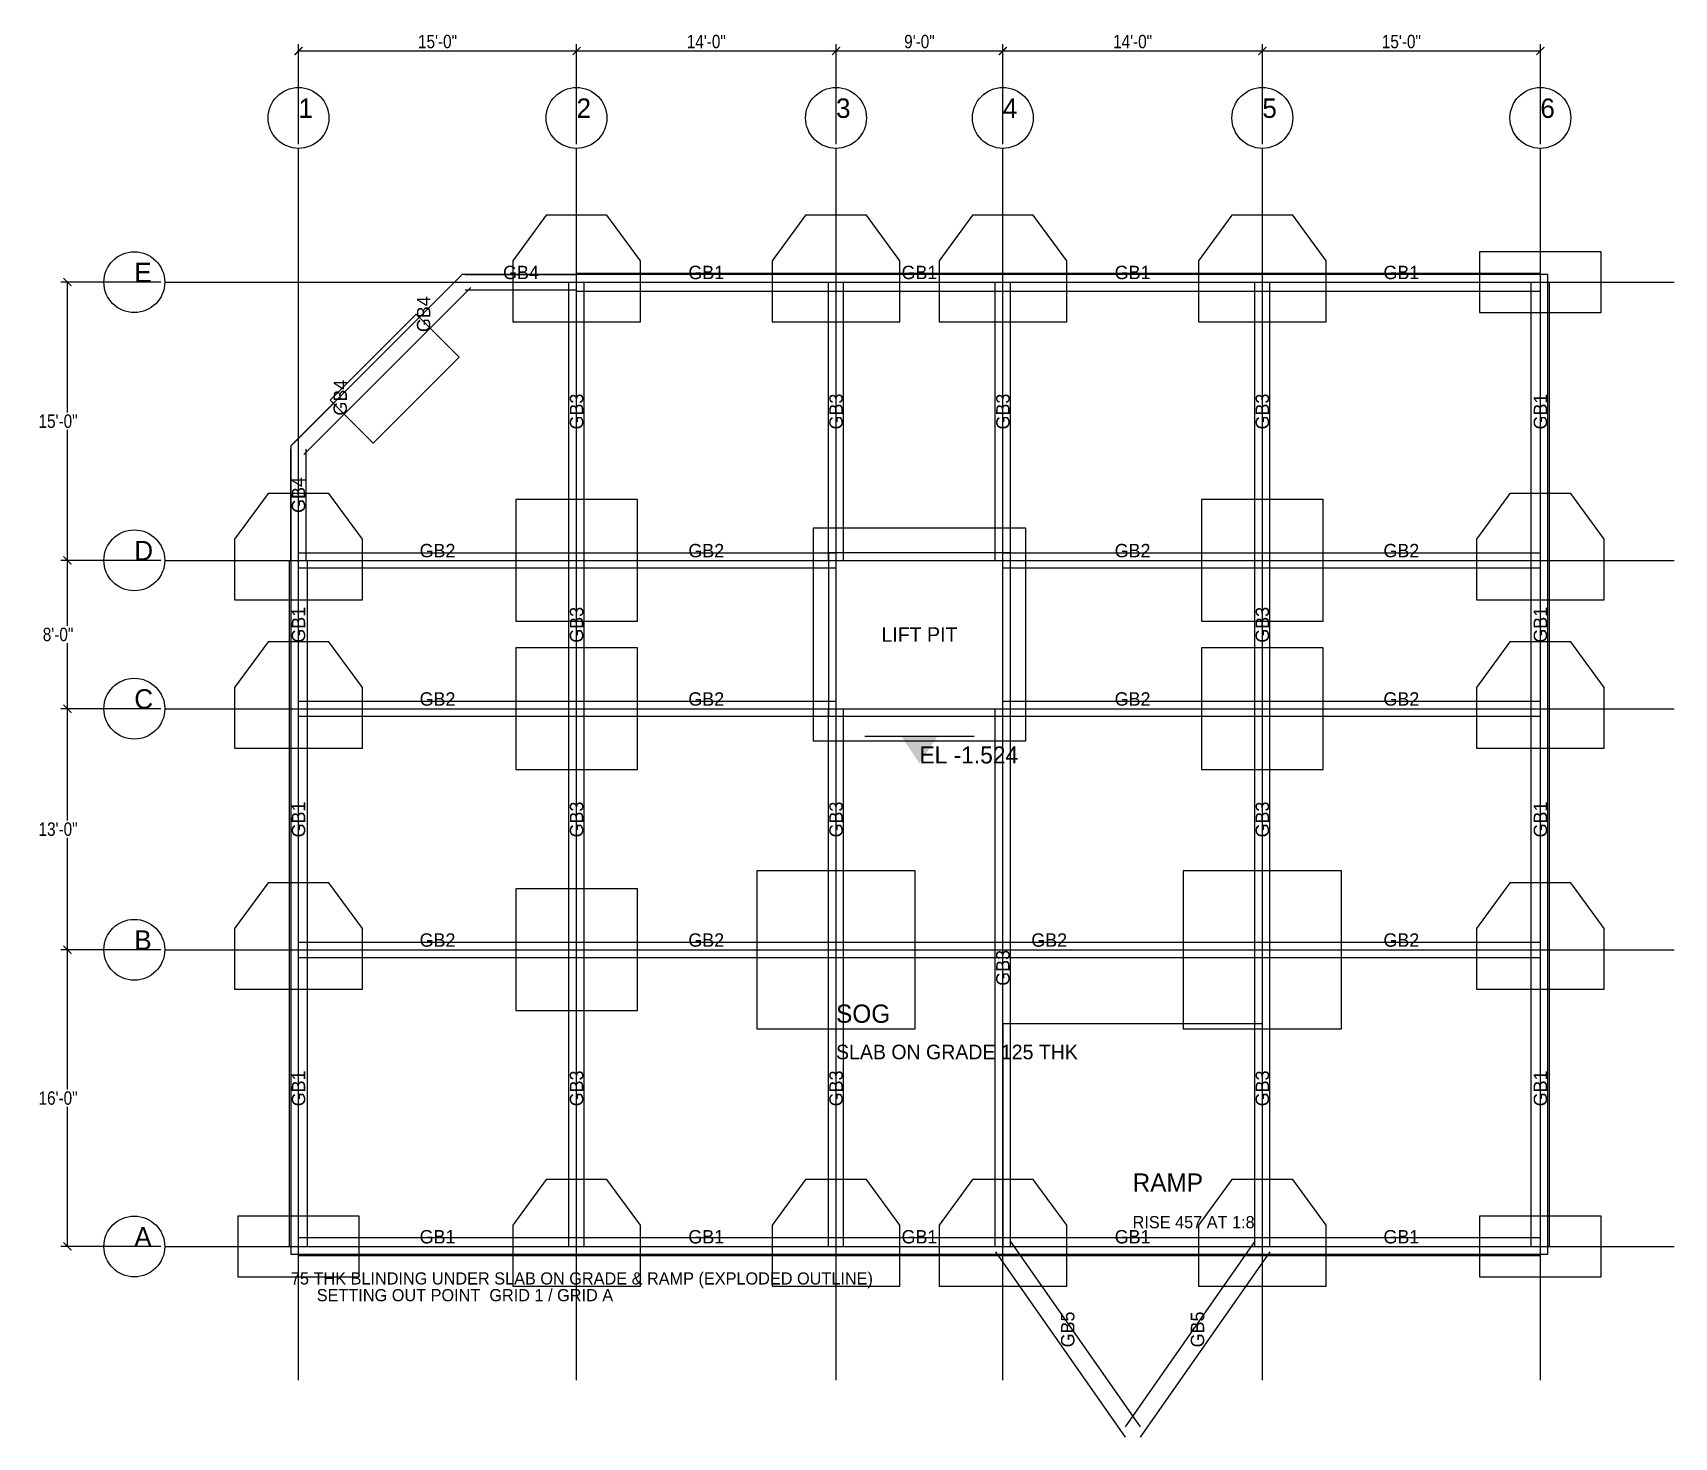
# Model space of a CAD drawing. Extents: x -4369 to 1422622, y -1410602 to 19948.
# Drawn here: x -4369 to 22622, y -403134 to -380052 of the extents above; entities that cross this region are included whole.
import ezdxf
from ezdxf.enums import TextEntityAlignment as Align

# ---------------------------------------------------------------- set-up
doc = ezdxf.new("R2010")
doc.units = 0
for name, color, linetype in [('Beam Line', 4, 'Continuous'), ('Foundation', 3, 'Continuous'), ('Grid', 8, 'Continuous'), ('Grid Circle', 8, 'Continuous'), ('Inches Dimension', 6, 'Continuous'), ('Slab', 5, 'Continuous'), ('Text-1', 7, 'Continuous'), ('Text-2', 7, 'Continuous')]:
    doc.layers.add(name, color=color, linetype=linetype)
doc.styles.add('OpenSansCondensed-Light', font='OpenSansCondensed-Light.ttf')
doc.dimstyles.new('EZDXF', dxfattribs={"dimtxt": 0.25, "dimasz": 0.175, "dimexe": 0.375, "dimexo": 0.125, "dimgap": 0.1, "dimtad": 1, "dimlfac": 100, "dimzin": 12, "dimdsep": 46, "dimtxsty": 'OpenSansCondensed-Light', "dimblk": 'ARCHTICK', "dimcen": 2.5, "dimazin": 3, "dimtfac": 0.5, "dimtmove": 2, "dimatfit": 3})

msp = doc.modelspace()

# ---------------------------------------------------------------- texts
at = {"layer": 'Text-1'}
for s, height, p in [('GB4', 220, (3657.6, -383990.4)), ('GB1', 220, (6705.6, -383990.4)), ('GB1', 220, (10210.8, -383990.4)), ('GB1', 220, (13716, -383990.4)), ('GB1', 220, (18135.6, -383990.4)), ('GB2', 220, (2286, -388562.4)), ('GB2', 220, (6705.6, -388562.4)), ('GB2', 220, (13716, -388562.4)), ('GB2', 220, (18135.6, -388562.4)), ('LIFT PIT', 240, (10210.8, -389941.6)), ('GB2', 220, (2286, -391000.8)), ('GB2', 220, (6705.6, -391000.8)), ('GB2', 220, (13716, -391000.8)), ('GB2', 220, (18135.6, -391000.8)), ('GB2', 220, (2286, -394963.2)), ('GB2', 220, (6705.6, -394963.2)), ('GB2', 220, (12344.4, -394963.2)), ('GB2', 220, (18135.6, -394963.2)), ('GB1', 220, (2286, -399840)), ('GB1', 220, (6705.6, -399840)), ('GB1', 220, (10210.8, -399840)), ('GB1', 220, (13716, -399840)), ('GB1', 220, (18135.6, -399840))]:
    msp.add_text(s, height=height, dxfattribs=at).set_placement(p, align=Align.MIDDLE_CENTER)
for s, p in [('GB4', (2057.4, -384676.2)), ('GB4', (685.8, -386047.8)), ('GB3', (4572, -386276.4)), ('GB3', (8839.2, -386276.4)), ('GB3', (11582.4, -386276.4)), ('GB3', (15849.6, -386276.4)), ('GB1', (20421.6, -386276.4)), ('GB4', (0, -387648)), ('GB1', (0, -389781.6)), ('GB3', (4572, -389781.6)), ('GB3', (15849.6, -389781.6)), ('GB1', (20421.6, -389781.6)), ('GB1', (0, -392982)), ('GB3', (4572, -392982)), ('GB3', (8839.2, -392982)), ('GB3', (15849.6, -392982)), ('GB1', (20421.6, -392982)), ('GB3', (11582.4, -395420.4)), ('GB1', (0, -397401.6)), ('GB3', (4572, -397401.6)), ('GB3', (8839.2, -397401.6)), ('GB3', (15849.6, -397401.6)), ('GB1', (20421.6, -397401.6)), ('GB5', (12649.2, -401364)), ('GB5', (14782.8, -401364))]:
    msp.add_text(s, height=220, rotation=90, dxfattribs=at).set_placement(p, align=Align.MIDDLE_CENTER)
for s, height, p in [('SOG', 300, (8839.2, -396323.2)), ('SLAB ON GRADE 125 THK', 240, (8839.2, -396923.2)), ('RAMP', 300, (13716, -399100)), ('RISE 457 AT 1:8', 200, (13716, -399700))]:
    msp.add_text(s, height=height, dxfattribs=at).set_placement(p)
at = {"layer": 'Text-2'}
for s, p in [('75 THK BLINDING UNDER SLAB ON GRADE & RAMP (EXPLODED OUTLINE)', (-125, -400625)), ('SETTING OUT POINT  GRID 1 / GRID A', (300, -400900))]:
    msp.add_text(s, height=200, dxfattribs=at).set_placement(p)

# ---------------------------------------------------------------- blocks, each defined once
blk = doc.blocks.new('GRID_BUBBLE')
at = {"layer": 'Grid Circle'}
blk.add_circle((0, 0), 500, dxfattribs=at)
at = {"layer": 'Text-1'}
blk.add_attdef('GRID', (0, 0), '', height=320, dxfattribs=at)
blk = doc.blocks.new('_ARCHTICK')
at = {"color": 0, "linetype": 'BYBLOCK', "const_width": 0.15}
blk.add_lwpolyline([(-0.5, -0.5), (0.5, 0.5)], dxfattribs=at)
blk = doc.blocks.new('LEVEL_MARK')
at = {"layer": 'Text-1'}
blk.add_line((-900, 450), (900, 450), dxfattribs=at)
blk.add_solid([(0, 0), (-300, 450), (300, 450)], dxfattribs=at)
blk.add_attdef('LEVEL', (0, 0), '', height=280, dxfattribs=at)

# ---------------------------------------------------------------- dimensions: what is measured, and where the dimension line sits
at = {"layer": 'Inches Dimension'}
for base, p1, p2, text in [((0, -380350.4), (0, -381950.4), (4572, -381950.4), '15\'-0"'), ((4572, -380350.4), (4572, -381950.4), (8839.2, -381950.4), '14\'-0"'), ((8839.2, -380350.4), (8839.2, -381950.4), (11582.4, -381950.4), '9\'-0"'), ((11582.4, -380350.4), (11582.4, -381950.4), (15849.6, -381950.4), '14\'-0"'), ((15849.6, -380350.4), (15849.6, -381950.4), (20421.6, -381950.4), '15\'-0"')]:
    msp.add_linear_dim(base=base, p1=p1, p2=p2, text=text, dimstyle='EZDXF', override={"dimtxt": 220, "dimasz": 132, "dimexe": 110, "dimexo": 66, "dimgap": 44, "dimtad": 1, "dimtih": 1, "dimtoh": 1, "dimdec": 0, "dimlfac": 1}, dxfattribs=at).render()
for base, p1, p2, text in [((-3800, -388722.4), (-2200, -388722.4), (-2200, -384150.4), '15\'-0"'), ((-3800, -391160.8), (-2200, -391160.8), (-2200, -388722.4), '8\'-0"'), ((-3800, -395123.2), (-2200, -395123.2), (-2200, -391160.8), '13\'-0"'), ((-3800, -400000), (-2200, -400000), (-2200, -395123.2), '16\'-0"')]:
    msp.add_linear_dim(base=base, p1=p1, p2=p2, angle=90, text=text, dimstyle='EZDXF', override={"dimtxt": 220, "dimasz": 132, "dimexe": 110, "dimexo": 66, "dimgap": 44, "dimtad": 1, "dimtih": 1, "dimtoh": 1, "dimdec": 0, "dimlfac": 1}, dxfattribs=at).render()

# ---------------------------------------------------------------- linework, layer by layer
at = {"layer": 'Beam Line'}
for p, q in [((1283.2, -385433.6), (2654.8, -384062)), ((2743.2, -384025.4), (4572, -384025.4)), ((4572, -384000.4), (8839.2, -384000.4)), ((8839.2, -384000.4), (11582.4, -384000.4)), ((11582.4, -384000.4), (15849.6, -384000.4)), ((15849.6, -384000.4), (20421.6, -384000.4)), ((1460, -385610.4), (2831.6, -384238.8)), ((2743.2, -384275.4), (4572, -384275.4)), ((4447, -388722.4), (4447, -384150.4)), ((4572, -384300.4), (8839.2, -384300.4)), ((4697, -388722.4), (4697, -384150.4)), ((8714.2, -388722.4), (8714.2, -384150.4)), ((8839.2, -384300.4), (11582.4, -384300.4)), ((8964.2, -388722.4), (8964.2, -384150.4)), ((11457.4, -388722.4), (11457.4, -384150.4)), ((11582.4, -384300.4), (15849.6, -384300.4)), ((11707.4, -388722.4), (11707.4, -384150.4)), ((15724.6, -388722.4), (15724.6, -384150.4)), ((15849.6, -384300.4), (20421.6, -384300.4)), ((15974.6, -388722.4), (15974.6, -384150.4)), ((20271.6, -388722.4), (20271.6, -384150.4)), ((20571.6, -388722.4), (20571.6, -384150.4)), ((-88.4, -386805.2), (1283.2, -385433.6)), ((88.4, -386982), (1460, -385610.4)), ((-125, -388722.4), (-125, -386893.6)), ((125, -388722.4), (125, -386893.6)), ((0, -388597.4), (4572, -388597.4)), ((4572, -388597.4), (8839.2, -388597.4)), ((11582.4, -388597.4), (15849.6, -388597.4)), ((15849.6, -388597.4), (20421.6, -388597.4)), ((-150, -391160.8), (-150, -388722.4)), ((0, -388847.4), (4572, -388847.4)), ((150, -391160.8), (150, -388722.4)), ((4447, -391160.8), (4447, -388722.4)), ((4572, -388847.4), (8839.2, -388847.4)), ((4697, -391160.8), (4697, -388722.4)), ((11582.4, -388847.4), (15849.6, -388847.4)), ((15724.6, -391160.8), (15724.6, -388722.4)), ((15849.6, -388847.4), (20421.6, -388847.4)), ((15974.6, -391160.8), (15974.6, -388722.4)), ((20271.6, -391160.8), (20271.6, -388722.4)), ((20571.6, -391160.8), (20571.6, -388722.4)), ((0, -391035.8), (4572, -391035.8)), ((4572, -391035.8), (8839.2, -391035.8)), ((11582.4, -391035.8), (15849.6, -391035.8)), ((15849.6, -391035.8), (20421.6, -391035.8)), ((-150, -395123.2), (-150, -391160.8)), ((0, -391285.8), (4572, -391285.8)), ((150, -395123.2), (150, -391160.8)), ((4447, -395123.2), (4447, -391160.8)), ((4572, -391285.8), (8839.2, -391285.8)), ((4697, -395123.2), (4697, -391160.8)), ((8714.2, -395123.2), (8714.2, -391160.8)), ((8964.2, -395123.2), (8964.2, -391160.8)), ((11457.4, -400000), (11457.4, -391160.8)), ((11582.4, -391285.8), (15849.6, -391285.8)), ((11707.4, -400000), (11707.4, -391160.8)), ((15724.6, -395123.2), (15724.6, -391160.8)), ((15849.6, -391285.8), (20421.6, -391285.8)), ((15974.6, -395123.2), (15974.6, -391160.8)), ((20271.6, -395123.2), (20271.6, -391160.8)), ((20571.6, -395123.2), (20571.6, -391160.8)), ((-150, -400000), (-150, -395123.2)), ((0, -394998.2), (4572, -394998.2)), ((150, -400000), (150, -395123.2)), ((4447, -400000), (4447, -395123.2)), ((4572, -394998.2), (8839.2, -394998.2)), ((4697, -400000), (4697, -395123.2)), ((8714.2, -400000), (8714.2, -395123.2)), ((8839.2, -394998.2), (15849.6, -394998.2)), ((8964.2, -400000), (8964.2, -395123.2)), ((15724.6, -400000), (15724.6, -395123.2)), ((15849.6, -394998.2), (20421.6, -394998.2)), ((15974.6, -400000), (15974.6, -395123.2)), ((20271.6, -400000), (20271.6, -395123.2)), ((20571.6, -400000), (20571.6, -395123.2)), ((0, -395248.2), (4572, -395248.2)), ((4572, -395248.2), (8839.2, -395248.2)), ((8839.2, -395248.2), (15849.6, -395248.2)), ((15849.6, -395248.2), (20421.6, -395248.2)), ((0, -399850), (4572, -399850)), ((4572, -399850), (8839.2, -399850)), ((8839.2, -399850), (11582.4, -399850)), ((11582.4, -399850), (15849.6, -399850)), ((11705.3, -399914), (13838.9, -402962)), ((15726.7, -399914), (13593.1, -402962)), ((15849.6, -399850), (20421.6, -399850)), ((0, -400150), (4572, -400150)), ((4572, -400150), (8839.2, -400150)), ((8839.2, -400150), (11582.4, -400150)), ((11459.5, -400086), (13593.1, -403134)), ((11582.4, -400150), (15849.6, -400150)), ((15972.5, -400086), (13838.9, -403134)), ((15849.6, -400150), (20421.6, -400150))]:
    msp.add_line(p, q, dxfattribs=at)
at = {"layer": 'Defpoints'}
msp.add_point((0, -400000), dxfattribs=at)
at = {"layer": 'Foundation'}
for p, q in [((2691.4, -384025.4), (-125, -386841.8)), ((20546.6, -384025.4), (2691.4, -384025.4)), ((20546.6, -400125), (20546.6, -384025.4)), ((-125, -386841.8), (-125, -400125)), ((-125, -400125), (20546.6, -400125))]:
    msp.add_line(p, q, dxfattribs=at)
for points in [[(3522, -384800.4), (5622, -384800.4), (5622, -383800.4), (5072, -383050.4), (4072, -383050.4), (3522, -383800.4)], [(7789.2, -384800.4), (9889.2, -384800.4), (9889.2, -383800.4), (9339.2, -383050.4), (8339.2, -383050.4), (7789.2, -383800.4)], [(10532.4, -384800.4), (12632.4, -384800.4), (12632.4, -383800.4), (12082.4, -383050.4), (11082.4, -383050.4), (10532.4, -383800.4)], [(14799.6, -384800.4), (16899.6, -384800.4), (16899.6, -383800.4), (16349.6, -383050.4), (15349.6, -383050.4), (14799.6, -383800.4)], [(19421.6, -384650.4), (21421.6, -384650.4), (21421.6, -383650.4), (19421.6, -383650.4)], [(1230.2, -386794.8), (2644.4, -385380.6), (1937.3, -384673.5), (523.1, -386087.7)], [(-1050, -389372.4), (1050, -389372.4), (1050, -388372.4), (500, -387622.4), (-500, -387622.4), (-1050, -388372.4)], [(3572, -389722.4), (5572, -389722.4), (5572, -387722.4), (3572, -387722.4)], [(14849.6, -389722.4), (16849.6, -389722.4), (16849.6, -387722.4), (14849.6, -387722.4)], [(19371.6, -389372.4), (21471.6, -389372.4), (21471.6, -388372.4), (20921.6, -387622.4), (19921.6, -387622.4), (19371.6, -388372.4)], [(8460.8, -391691.6), (11960.8, -391691.6), (11960.8, -388191.6), (8460.8, -388191.6)], [(8714.2, -391285.8), (11707.4, -391285.8), (11707.4, -388597.4), (8714.2, -388597.4)], [(-1050, -391810.8), (1050, -391810.8), (1050, -390810.8), (500, -390060.8), (-500, -390060.8), (-1050, -390810.8)], [(3572, -392160.8), (5572, -392160.8), (5572, -390160.8), (3572, -390160.8)], [(14849.6, -392160.8), (16849.6, -392160.8), (16849.6, -390160.8), (14849.6, -390160.8)], [(19371.6, -391810.8), (21471.6, -391810.8), (21471.6, -390810.8), (20921.6, -390060.8), (19921.6, -390060.8), (19371.6, -390810.8)], [(-1050, -395773.2), (1050, -395773.2), (1050, -394773.2), (500, -394023.2), (-500, -394023.2), (-1050, -394773.2)], [(7539.2, -396423.2), (10139.2, -396423.2), (10139.2, -393823.2), (7539.2, -393823.2)], [(14549.6, -396423.2), (17149.6, -396423.2), (17149.6, -393823.2), (14549.6, -393823.2)], [(19371.6, -395773.2), (21471.6, -395773.2), (21471.6, -394773.2), (20921.6, -394023.2), (19921.6, -394023.2), (19371.6, -394773.2)], [(3572, -396123.2), (5572, -396123.2), (5572, -394123.2), (3572, -394123.2)], [(3522, -400650), (5622, -400650), (5622, -399650), (5072, -398900), (4072, -398900), (3522, -399650)], [(7789.2, -400650), (9889.2, -400650), (9889.2, -399650), (9339.2, -398900), (8339.2, -398900), (7789.2, -399650)], [(10532.4, -400650), (12632.4, -400650), (12632.4, -399650), (12082.4, -398900), (11082.4, -398900), (10532.4, -399650)], [(14799.6, -400650), (16899.6, -400650), (16899.6, -399650), (16349.6, -398900), (15349.6, -398900), (14799.6, -399650)], [(-1000, -400500), (1000, -400500), (1000, -399500), (-1000, -399500)], [(19421.6, -400500), (21421.6, -400500), (21421.6, -399500), (19421.6, -399500)]]:
    msp.add_lwpolyline(points, close=True, dxfattribs=at)
at = {"layer": 'Grid'}
for p, q in [((0, -402200), (0, -381950.4)), ((4572, -402200), (4572, -381950.4)), ((8839.2, -402200), (8839.2, -381950.4)), ((11582.4, -402200), (11582.4, -381950.4)), ((15849.6, -402200), (15849.6, -381950.4)), ((20421.6, -402200), (20421.6, -381950.4)), ((-2200, -384150.4), (22621.6, -384150.4)), ((-2200, -388722.4), (22621.6, -388722.4)), ((-2200, -391160.8), (22621.6, -391160.8)), ((-2200, -395123.2), (22621.6, -395123.2)), ((-2200, -400000), (22621.6, -400000))]:
    msp.add_line(p, q, dxfattribs=at)
at = {"layer": 'Slab'}
for points in [[(-125, -400125), (20546.6, -400125), (20546.6, -384025.4), (2691.4, -384025.4), (-125, -386841.8)], [(11582.4, -400000), (15849.6, -400000), (15849.6, -396342.4), (11582.4, -396342.4)]]:
    msp.add_lwpolyline(points, close=True, dxfattribs=at)

# ---------------------------------------------------------------- block references
at = {"layer": 'Grid Circle'}
for p, values in [((0, -381450.4), {'GRID': '1'}), ((4572, -381450.4), {'GRID': '2'}), ((8839.2, -381450.4), {'GRID': '3'}), ((11582.4, -381450.4), {'GRID': '4'}), ((15849.6, -381450.4), {'GRID': '5'}), ((20421.6, -381450.4), {'GRID': '6'}), ((-2700, -384150.4), {'GRID': 'E'}), ((-2700, -388722.4), {'GRID': 'D'}), ((-2700, -391160.8), {'GRID': 'C'}), ((-2700, -395123.2), {'GRID': 'B'}), ((-2700, -400000), {'GRID': 'A'})]:
    msp.add_blockref('GRID_BUBBLE', p, dxfattribs=at).add_auto_attribs(values)
at = {"layer": 'Text-1'}
msp.add_blockref('LEVEL_MARK', (10210.8, -392060.8), dxfattribs=at).add_auto_attribs({'LEVEL': 'EL -1.524'})

msp.set_redraw_order([(e.dxf.handle, doc.entitydb.next_handle()) for e in msp.query("TEXT MTEXT ATTDEF DIMENSION ARC_DIMENSION")])  # texts and dimensions are drawn at this point

doc.saveas('drawing.dxf')
